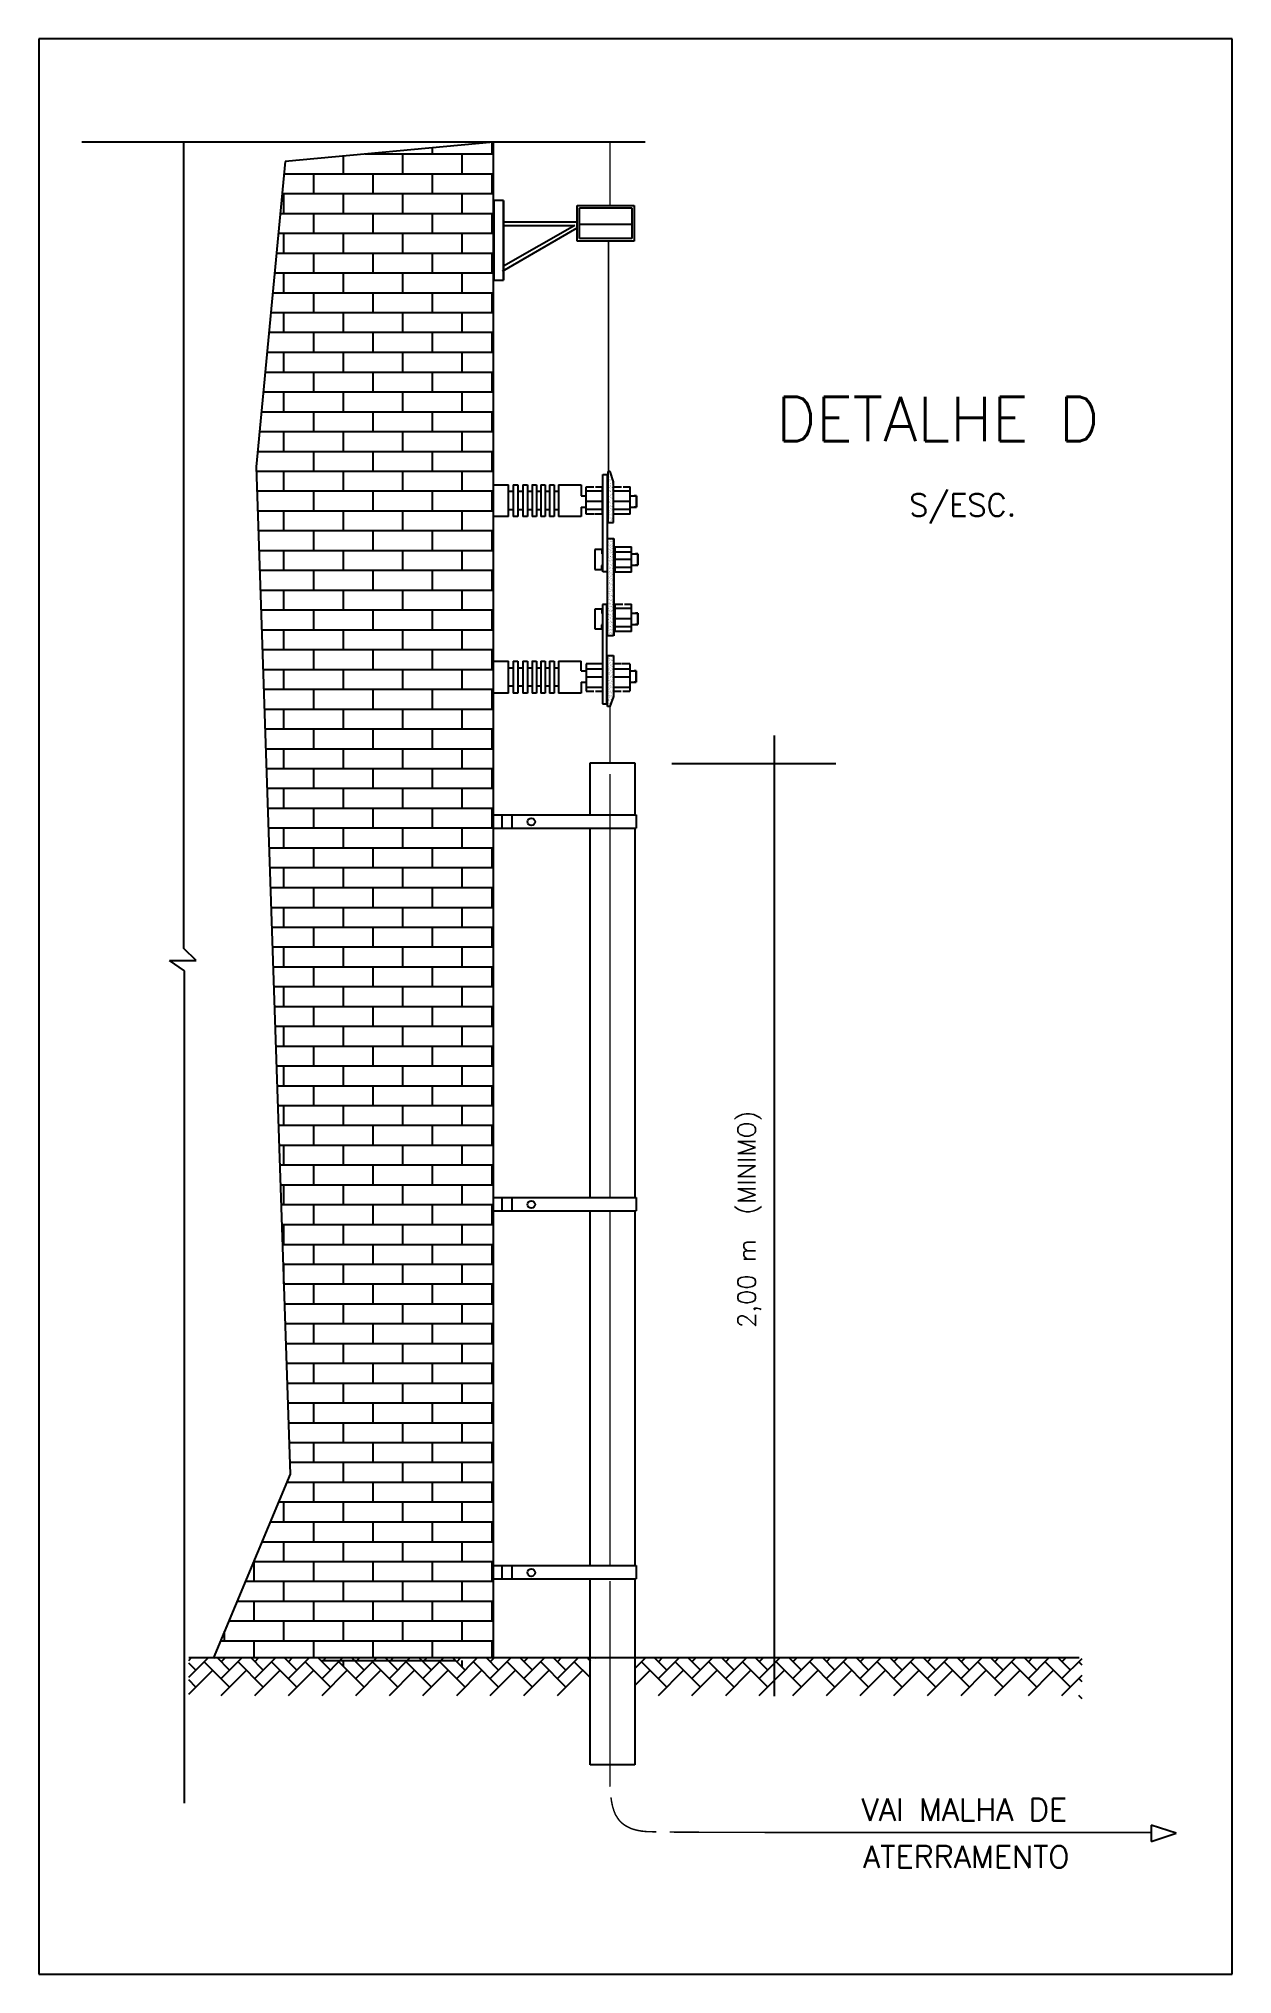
# Model space of a CAD drawing. Extents: x 0 to 0.08, y 0 to 0.13.
import ezdxf

# ---------------------------------------------------------------- set-up
doc = ezdxf.new("R2010")
doc.units = 0
doc.header["$LTSCALE"] = 250
doc.header["$MEASUREMENT"] = 0
doc.linetypes.add('DASHDOT', pattern=[1, 0.5, -0.25, 0, -0.25])
doc.linetypes.add('DASHED', pattern=[0.75, 0.5, -0.25])
doc.layers.get('0').update_dxf_attribs({"linetype": 'CONTINUOUS'})
doc.layers.add('PARA-RAIOS', color=7, linetype='CONTINUOUS')
doc.styles.add('ROMANS', font='ROMANS', dxfattribs={"height": 150})

msp = doc.modelspace()

# ---------------------------------------------------------------- texts
at = {"layer": 'PARA-RAIOS', "style": 'ROMANS'}
for s, height, p in [('DETALHE D', 0.003, (0.04961, 0.10312)), ('S/ESC.', 0.0015, (0.05856, 0.09809)), ('VAI MALHA DE ', 0.0015, (0.05536, 0.01033)), ('ATERRAMENTO', 0.0015, (0.05546, 0.00715))]:
    msp.add_text(s, height=height, dxfattribs=at).set_placement(p)
msp.add_text('2,00 m  (MINIMO)', height=0.0012, rotation=90, dxfattribs=at).set_placement((0.04823, 0.04348))

# ---------------------------------------------------------------- blocks, each defined once
blk = doc.blocks.new('*X0')
at = {"color": 0}
for p, q in [((37400, 64675), (37400, 64717)), ((37800, 64675), (37800, 64754)), ((36800, 64541), (36800, 64661)), ((36946, 64675), (37810, 64675)), ((37000, 64675), (37000, 64680)), ((37200, 64541), (37200, 64675)), ((37600, 64541), (37600, 64675)), ((36401, 64541), (37810, 64541)), ((36600, 64408), (36600, 64541)), ((37000, 64408), (37000, 64541)), ((37400, 64408), (37400, 64541)), ((37800, 64408), (37800, 64541)), ((36388, 64408), (37810, 64408)), ((36400, 64275), (36400, 64408)), ((36800, 64275), (36800, 64408)), ((37200, 64275), (37200, 64408)), ((37600, 64275), (37600, 64408)), ((36376, 64275), (37810, 64275)), ((36600, 64141), (36600, 64275)), ((37000, 64141), (37000, 64275)), ((37400, 64141), (37400, 64275)), ((37800, 64141), (37800, 64275)), ((36363, 64141), (37810, 64141)), ((36400, 64008), (36400, 64141)), ((36800, 64008), (36800, 64141)), ((37200, 64008), (37200, 64141)), ((37600, 64008), (37600, 64141)), ((36350, 64008), (37810, 64008)), ((36600, 63875), (36600, 64008)), ((37000, 63875), (37000, 64008)), ((37400, 63875), (37400, 64008)), ((37800, 63875), (37800, 64008)), ((36338, 63875), (37810, 63875)), ((36400, 63741), (36400, 63875)), ((36800, 63741), (36800, 63875)), ((37200, 63741), (37200, 63875)), ((37600, 63741), (37600, 63875)), ((36325, 63741), (37810, 63741)), ((36600, 63608), (36600, 63741)), ((37000, 63608), (37000, 63741)), ((37400, 63608), (37400, 63741)), ((37800, 63608), (37800, 63741)), ((36312, 63608), (37810, 63608)), ((36400, 63475), (36400, 63608)), ((36800, 63475), (36800, 63608)), ((37200, 63475), (37200, 63608)), ((37600, 63475), (37600, 63608)), ((36300, 63475), (37810, 63475)), ((36600, 63341), (36600, 63475)), ((37000, 63341), (37000, 63475)), ((37400, 63341), (37400, 63475)), ((37800, 63341), (37800, 63475)), ((36287, 63341), (37810, 63341)), ((36400, 63208), (36400, 63341)), ((36800, 63208), (36800, 63341)), ((37200, 63208), (37200, 63341)), ((37600, 63208), (37600, 63341)), ((36274, 63208), (37810, 63208)), ((36600, 63075), (36600, 63208)), ((37000, 63075), (37000, 63208)), ((37400, 63075), (37400, 63208)), ((37800, 63075), (37800, 63208)), ((36262, 63075), (37810, 63075)), ((36400, 62941), (36400, 63075)), ((36800, 62941), (36800, 63075)), ((37200, 62941), (37200, 63075)), ((37600, 62941), (37600, 63075)), ((36249, 62941), (37810, 62941)), ((36600, 62808), (36600, 62941)), ((37000, 62808), (37000, 62941)), ((37400, 62808), (37400, 62941)), ((37800, 62808), (37800, 62941)), ((36236, 62808), (37810, 62808)), ((36400, 62674), (36400, 62808)), ((36800, 62674), (36800, 62808)), ((37200, 62674), (37200, 62808)), ((37600, 62674), (37600, 62808)), ((36224, 62674), (37810, 62674)), ((36600, 62541), (36600, 62674)), ((37000, 62541), (37000, 62674)), ((37400, 62541), (37400, 62674)), ((37800, 62541), (37800, 62674)), ((36215, 62541), (37810, 62541)), ((36400, 62408), (36400, 62541)), ((36800, 62408), (36800, 62541)), ((37200, 62408), (37200, 62541)), ((37600, 62408), (37600, 62541)), ((36220, 62408), (37810, 62408)), ((36600, 62274), (36600, 62408)), ((37000, 62274), (37000, 62408)), ((37400, 62274), (37400, 62408)), ((37800, 62274), (37800, 62408)), ((36224, 62274), (37810, 62274)), ((36400, 62141), (36400, 62274)), ((36800, 62141), (36800, 62274)), ((37200, 62141), (37200, 62274)), ((37600, 62141), (37600, 62274)), ((36228, 62141), (37810, 62141)), ((36600, 62008), (36600, 62141)), ((37000, 62008), (37000, 62141)), ((37400, 62008), (37400, 62141)), ((37800, 62008), (37800, 62141)), ((36233, 62008), (37810, 62008)), ((36400, 61874), (36400, 62008)), ((36800, 61874), (36800, 62008)), ((37200, 61874), (37200, 62008)), ((37600, 61874), (37600, 62008)), ((36237, 61874), (37810, 61874)), ((36600, 61741), (36600, 61874)), ((37000, 61741), (37000, 61874)), ((37400, 61741), (37400, 61874)), ((37800, 61741), (37800, 61874)), ((36242, 61741), (37810, 61741)), ((36400, 61608), (36400, 61741)), ((36800, 61608), (36800, 61741)), ((37200, 61608), (37200, 61741)), ((37600, 61608), (37600, 61741)), ((36246, 61608), (37810, 61608)), ((36600, 61474), (36600, 61608)), ((37000, 61474), (37000, 61608)), ((37400, 61474), (37400, 61608)), ((37800, 61474), (37800, 61608)), ((36251, 61474), (37810, 61474)), ((36400, 61341), (36400, 61474)), ((36800, 61341), (36800, 61474)), ((37200, 61341), (37200, 61474)), ((37600, 61341), (37600, 61474)), ((36255, 61341), (37810, 61341)), ((36600, 61208), (36600, 61341)), ((37000, 61208), (37000, 61341)), ((37400, 61208), (37400, 61341)), ((37800, 61208), (37800, 61341)), ((36260, 61208), (37810, 61208)), ((36400, 61074), (36400, 61208)), ((36800, 61074), (36800, 61208)), ((37200, 61074), (37200, 61208)), ((37600, 61074), (37600, 61208)), ((36264, 61074), (37810, 61074)), ((36600, 60941), (36600, 61074)), ((37000, 60941), (37000, 61074)), ((37400, 60941), (37400, 61074)), ((37800, 60941), (37800, 61074)), ((36269, 60941), (37810, 60941)), ((36400, 60808), (36400, 60941)), ((36800, 60808), (36800, 60941)), ((37200, 60808), (37200, 60941)), ((37600, 60808), (37600, 60941)), ((36273, 60808), (37810, 60808)), ((36600, 60674), (36600, 60808)), ((37000, 60674), (37000, 60808)), ((37400, 60674), (37400, 60808)), ((37800, 60674), (37800, 60808)), ((36278, 60674), (37810, 60674)), ((36400, 60541), (36400, 60674)), ((36800, 60541), (36800, 60674)), ((37200, 60541), (37200, 60674)), ((37600, 60541), (37600, 60674)), ((36282, 60541), (37810, 60541)), ((36600, 60408), (36600, 60541)), ((37000, 60408), (37000, 60541)), ((37400, 60408), (37400, 60541)), ((37800, 60408), (37800, 60541)), ((36287, 60408), (37810, 60408)), ((36400, 60274), (36400, 60408)), ((36800, 60274), (36800, 60408)), ((37200, 60274), (37200, 60408)), ((37600, 60274), (37600, 60408)), ((36291, 60274), (37810, 60274)), ((36600, 60141), (36600, 60274)), ((37000, 60141), (37000, 60274)), ((37400, 60141), (37400, 60274)), ((37800, 60141), (37800, 60274)), ((36296, 60141), (37810, 60141)), ((36400, 60007), (36400, 60141)), ((36800, 60007), (36800, 60141)), ((37200, 60007), (37200, 60141)), ((37600, 60007), (37600, 60141)), ((36300, 60007), (37810, 60007)), ((36600, 59874), (36600, 60007)), ((37000, 59874), (37000, 60007)), ((37400, 59874), (37400, 60007)), ((37800, 59874), (37800, 60007)), ((36305, 59874), (37810, 59874)), ((36400, 59741), (36400, 59874)), ((36800, 59741), (36800, 59874)), ((37200, 59741), (37200, 59874)), ((37600, 59741), (37600, 59874)), ((36309, 59741), (37810, 59741)), ((36600, 59607), (36600, 59741)), ((37000, 59607), (37000, 59741)), ((37400, 59607), (37400, 59741)), ((37800, 59607), (37800, 59741)), ((36314, 59607), (37810, 59607)), ((36400, 59474), (36400, 59607)), ((36800, 59474), (36800, 59607)), ((37200, 59474), (37200, 59607)), ((37600, 59474), (37600, 59607)), ((36318, 59474), (37810, 59474)), ((36600, 59341), (36600, 59474)), ((37000, 59341), (37000, 59474)), ((37400, 59341), (37400, 59474)), ((37800, 59341), (37800, 59474)), ((36323, 59341), (37810, 59341)), ((36400, 59207), (36400, 59341)), ((36800, 59207), (36800, 59341)), ((37200, 59207), (37200, 59341)), ((37600, 59207), (37600, 59341)), ((36327, 59207), (37810, 59207)), ((36600, 59074), (36600, 59207)), ((37000, 59074), (37000, 59207)), ((37400, 59074), (37400, 59207)), ((37800, 59074), (37800, 59207)), ((36332, 59074), (37810, 59074)), ((36400, 58941), (36400, 59074)), ((36800, 58941), (36800, 59074)), ((37200, 58941), (37200, 59074)), ((37600, 58941), (37600, 59074)), ((36336, 58941), (37810, 58941)), ((36600, 58807), (36600, 58941)), ((37000, 58807), (37000, 58941)), ((37400, 58807), (37400, 58941)), ((37800, 58807), (37800, 58941)), ((36341, 58807), (37810, 58807)), ((36400, 58674), (36400, 58807)), ((36800, 58674), (36800, 58807)), ((37200, 58674), (37200, 58807)), ((37600, 58674), (37600, 58807)), ((36345, 58674), (37810, 58674)), ((36600, 58541), (36600, 58674)), ((37000, 58541), (37000, 58674)), ((37400, 58541), (37400, 58674)), ((37800, 58541), (37800, 58674)), ((36350, 58541), (37810, 58541)), ((36400, 58407), (36400, 58541)), ((36800, 58407), (36800, 58541)), ((37200, 58407), (37200, 58541)), ((37600, 58407), (37600, 58541)), ((36354, 58407), (37810, 58407)), ((36600, 58274), (36600, 58407)), ((37000, 58274), (37000, 58407)), ((37400, 58274), (37400, 58407)), ((37800, 58274), (37800, 58407)), ((36359, 58274), (37810, 58274)), ((36400, 58141), (36400, 58274)), ((36800, 58141), (36800, 58274)), ((37200, 58141), (37200, 58274)), ((37600, 58141), (37600, 58274)), ((36363, 58141), (37810, 58141)), ((36600, 58007), (36600, 58141)), ((37000, 58007), (37000, 58141)), ((37400, 58007), (37400, 58141)), ((37800, 58007), (37800, 58141)), ((36368, 58007), (37810, 58007)), ((36400, 57874), (36400, 58007)), ((36800, 57874), (36800, 58007)), ((37200, 57874), (37200, 58007)), ((37600, 57874), (37600, 58007)), ((36372, 57874), (37810, 57874)), ((36600, 57741), (36600, 57874)), ((37000, 57741), (37000, 57874)), ((37400, 57741), (37400, 57874)), ((37800, 57741), (37800, 57874)), ((36376, 57741), (37810, 57741)), ((36400, 57607), (36400, 57741)), ((36800, 57607), (36800, 57741)), ((37200, 57607), (37200, 57741)), ((37600, 57607), (37600, 57741)), ((36381, 57607), (37810, 57607)), ((36600, 57474), (36600, 57607)), ((37000, 57474), (37000, 57607)), ((37400, 57474), (37400, 57607)), ((37800, 57474), (37800, 57607)), ((36385, 57474), (37810, 57474)), ((36400, 57340), (36400, 57474)), ((36800, 57340), (36800, 57474)), ((37200, 57340), (37200, 57474)), ((37600, 57340), (37600, 57474)), ((36390, 57340), (37810, 57340)), ((36600, 57207), (36600, 57340)), ((37000, 57207), (37000, 57340)), ((37400, 57207), (37400, 57340)), ((37800, 57207), (37800, 57340)), ((36394, 57207), (37810, 57207)), ((36400, 57074), (36400, 57207)), ((36800, 57074), (36800, 57207)), ((37200, 57074), (37200, 57207)), ((37600, 57074), (37600, 57207)), ((36399, 57074), (37810, 57074)), ((36600, 56940), (36600, 57074)), ((37000, 56940), (37000, 57074)), ((37400, 56940), (37400, 57074)), ((37800, 56940), (37800, 57074)), ((36403, 56940), (37810, 56940)), ((36800, 56807), (36800, 56940)), ((37200, 56807), (37200, 56940)), ((37600, 56807), (37600, 56940)), ((36408, 56807), (37810, 56807)), ((36600, 56674), (36600, 56807)), ((37000, 56674), (37000, 56807)), ((37400, 56674), (37400, 56807)), ((37800, 56674), (37800, 56807)), ((36412, 56674), (37810, 56674)), ((36800, 56540), (36800, 56674)), ((37200, 56540), (37200, 56674)), ((37600, 56540), (37600, 56674)), ((36417, 56540), (37810, 56540)), ((36600, 56407), (36600, 56540)), ((37000, 56407), (37000, 56540)), ((37400, 56407), (37400, 56540)), ((37800, 56407), (37800, 56540)), ((36421, 56407), (37810, 56407)), ((36800, 56274), (36800, 56407)), ((37200, 56274), (37200, 56407)), ((37600, 56274), (37600, 56407)), ((36426, 56274), (37810, 56274)), ((36600, 56140), (36600, 56274)), ((37000, 56140), (37000, 56274)), ((37400, 56140), (37400, 56274)), ((37800, 56140), (37800, 56274)), ((36430, 56140), (37810, 56140)), ((36800, 56007), (36800, 56140)), ((37200, 56007), (37200, 56140)), ((37600, 56007), (37600, 56140)), ((36435, 56007), (37810, 56007)), ((36600, 55874), (36600, 56007)), ((37000, 55874), (37000, 56007)), ((37400, 55874), (37400, 56007)), ((37800, 55874), (37800, 56007)), ((36439, 55874), (37810, 55874)), ((36800, 55740), (36800, 55874)), ((37200, 55740), (37200, 55874)), ((37600, 55740), (37600, 55874)), ((36420, 55740), (37810, 55740)), ((36600, 55607), (36600, 55740)), ((37000, 55607), (37000, 55740)), ((37400, 55607), (37400, 55740)), ((37800, 55607), (37800, 55740)), ((36364, 55607), (37810, 55607)), ((36400, 55474), (36400, 55607)), ((36800, 55474), (36800, 55607)), ((37200, 55474), (37200, 55607)), ((37600, 55474), (37600, 55607)), ((36308, 55474), (37810, 55474)), ((36600, 55340), (36600, 55474)), ((37000, 55340), (37000, 55474)), ((37400, 55340), (37400, 55474)), ((37800, 55340), (37800, 55474)), ((36252, 55340), (37810, 55340)), ((36400, 55207), (36400, 55340)), ((36800, 55207), (36800, 55340)), ((37200, 55207), (37200, 55340)), ((37600, 55207), (37600, 55340)), ((36196, 55207), (37810, 55207)), ((36200, 55074), (36200, 55207)), ((36600, 55074), (36600, 55207)), ((37000, 55074), (37000, 55207)), ((37400, 55074), (37400, 55207)), ((37800, 55074), (37800, 55207)), ((36140, 55074), (37810, 55074)), ((36400, 54940), (36400, 55074)), ((36800, 54940), (36800, 55074)), ((37200, 54940), (37200, 55074)), ((37600, 54940), (37600, 55074)), ((36085, 54940), (37810, 54940)), ((36200, 54807), (36200, 54940)), ((36600, 54807), (36600, 54940)), ((37000, 54807), (37000, 54940)), ((37400, 54807), (37400, 54940)), ((37800, 54807), (37800, 54940)), ((36000, 54673), (36000, 54738)), ((36029, 54807), (37810, 54807)), ((36400, 54673), (36400, 54807)), ((36800, 54673), (36800, 54807)), ((37200, 54673), (37200, 54807)), ((37600, 54673), (37600, 54807)), ((35973, 54673), (37810, 54673)), ((36200, 54560), (36200, 54673)), ((36600, 54560), (36600, 54673)), ((37000, 54560), (37000, 54673)), ((37400, 54560), (37400, 54673)), ((37800, 54560), (37800, 54673)), ((36648, 54540), (37553, 54540)), ((36800, 54502), (36800, 54540)), ((37600, 54494), (37600, 54540))]:
    blk.add_line(p, q, dxfattribs=at)
blk = doc.blocks.new('*X3')
at = {"color": 0}
for p, q in [((38575, 62023), (38575, 62023)), ((38575, 61986), (38575, 61986)), ((38576, 62083), (38576, 62083)), ((38576, 62066), (38576, 62066)), ((38576, 62058), (38576, 62058)), ((38576, 62014), (38576, 62014)), ((38577, 61988), (38577, 61988)), ((38577, 61984), (38577, 61984)), ((38577, 61983), (38577, 61983)), ((38580, 62080), (38580, 62080)), ((38580, 62040), (38580, 62040)), ((38580, 62020), (38580, 62020)), ((38581, 62076), (38581, 62076)), ((38581, 61980), (38581, 61980)), ((38582, 62037), (38582, 62037)), ((38583, 62018), (38583, 62018)), ((38584, 62067), (38584, 62067)), ((38584, 62058), (38584, 62058)), ((38584, 61999), (38584, 61999)), ((38584, 61980), (38584, 61980)), ((38585, 62086), (38585, 62086)), ((38585, 62050), (38585, 62050)), ((38585, 62041), (38585, 62041)), ((38585, 62014), (38585, 62014)), ((38585, 61989), (38585, 61989)), ((38586, 61976), (38586, 61976)), ((38587, 62012), (38587, 62012)), ((38588, 62055), (38588, 62055)), ((38588, 61995), (38588, 61995)), ((38589, 62016), (38589, 62016)), ((38592, 62033), (38592, 62033)), ((38593, 62042), (38593, 62042)), ((38594, 62086), (38594, 62086)), ((38594, 62078), (38594, 62078)), ((38594, 62016), (38594, 62016)), ((38595, 62071), (38595, 62071)), ((38595, 62047), (38595, 62047)), ((38595, 62041), (38595, 62041)), ((38596, 62039), (38596, 62039)), ((38596, 62030), (38596, 62030)), ((38596, 62028), (38596, 62028)), ((38596, 62009), (38596, 62009)), ((38596, 62004), (38596, 62004)), ((38597, 61989), (38597, 61989)), ((38598, 62069), (38598, 62069)), ((38598, 61991), (38598, 61991)), ((38600, 62008), (38600, 62008)), ((38603, 62069), (38603, 62069)), ((38603, 62046), (38603, 62046)), ((38603, 62018), (38603, 62018)), ((38604, 62069), (38604, 62069)), ((38604, 62005), (38604, 62005)), ((38604, 61992), (38604, 61992)), ((38605, 62031), (38605, 62031)), ((38606, 62067), (38606, 62067)), ((38606, 61995), (38606, 61995)), ((38607, 62083), (38607, 62083)), ((38607, 62057), (38607, 62057)), ((38607, 62044), (38607, 62044)), ((38607, 61993), (38607, 61993)), ((38608, 62037), (38608, 62037)), ((38608, 61983), (38608, 61983)), ((38609, 62018), (38609, 62018)), ((38609, 61999), (38609, 61999)), ((38610, 61979), (38610, 61979)), ((38611, 62080), (38611, 62080)), ((38611, 62070), (38611, 62070)), ((38611, 62021), (38611, 62021)), ((38612, 62045), (38612, 62045)), ((38612, 61993), (38612, 61993)), ((38612, 61980), (38612, 61980)), ((38615, 62059), (38615, 62059)), ((38615, 62058), (38615, 62058)), ((38615, 62022), (38615, 62022)), ((38616, 62019), (38616, 62019)), ((38616, 61985), (38616, 61985)), ((38617, 62021), (38617, 62021)), ((38619, 62055), (38619, 62055)), ((38574, 61854), (38574, 61854)), ((38575, 61845), (38575, 61845)), ((38576, 61949), (38576, 61949)), ((38576, 61936), (38576, 61936)), ((38577, 61912), (38577, 61912)), ((38577, 61911), (38577, 61911)), ((38577, 61859), (38577, 61859)), ((38578, 61883), (38578, 61883)), ((38578, 61875), (38578, 61875)), ((38579, 61910), (38579, 61910)), ((38581, 61963), (38581, 61963)), ((38581, 61920), (38581, 61920)), ((38581, 61885), (38581, 61885)), ((38582, 61880), (38582, 61880)), ((38585, 61960), (38585, 61960)), ((38585, 61958), (38585, 61958)), ((38585, 61941), (38585, 61941)), ((38586, 61964), (38586, 61964)), ((38586, 61940), (38586, 61940)), ((38586, 61922), (38586, 61922)), ((38586, 61912), (38586, 61912)), ((38586, 61857), (38586, 61857)), ((38587, 61902), (38587, 61902)), ((38587, 61902), (38587, 61902)), ((38587, 61886), (38587, 61886)), ((38587, 61883), (38587, 61883)), ((38588, 61938), (38588, 61938)), ((38588, 61866), (38588, 61866)), ((38588, 61864), (38588, 61864)), ((38589, 61955), (38589, 61955)), ((38590, 61938), (38590, 61938)), ((38590, 61895), (38590, 61895)), ((38590, 61864), (38590, 61864)), ((38591, 61861), (38591, 61861)), ((38591, 61855), (38591, 61855)), ((38593, 61933), (38593, 61933)), ((38594, 61965), (38594, 61965)), ((38595, 61939), (38595, 61939)), ((38595, 61887), (38595, 61887)), ((38596, 61970), (38596, 61970)), ((38596, 61967), (38596, 61967)), ((38596, 61861), (38596, 61861)), ((38597, 61930), (38597, 61930)), ((38597, 61930), (38597, 61930)), ((38597, 61893), (38597, 61893)), ((38598, 61970), (38598, 61970)), ((38598, 61966), (38598, 61966)), ((38598, 61951), (38598, 61951)), ((38598, 61870), (38598, 61870)), ((38598, 61856), (38598, 61856)), ((38599, 61932), (38599, 61932)), ((38599, 61914), (38599, 61914)), ((38599, 61892), (38599, 61892)), ((38600, 61912), (38600, 61912)), ((38600, 61893), (38600, 61893)), ((38601, 61908), (38601, 61908)), ((38601, 61874), (38601, 61874)), ((38601, 61855), (38601, 61855)), ((38603, 61940), (38603, 61940)), ((38604, 61914), (38604, 61914)), ((38604, 61862), (38604, 61862)), ((38605, 61945), (38605, 61945)), ((38606, 61958), (38606, 61958)), ((38606, 61905), (38606, 61905)), ((38606, 61845), (38606, 61845)), ((38607, 61921), (38607, 61921)), ((38608, 61966), (38608, 61966)), ((38608, 61889), (38608, 61889)), ((38608, 61884), (38608, 61884)), ((38608, 61847), (38608, 61847)), ((38609, 61919), (38609, 61919)), ((38609, 61883), (38609, 61883)), ((38610, 61960), (38610, 61960)), ((38610, 61845), (38610, 61845)), ((38611, 61941), (38611, 61941)), ((38612, 61922), (38612, 61922)), ((38612, 61915), (38612, 61915)), ((38612, 61902), (38612, 61902)), ((38613, 61967), (38613, 61967)), ((38613, 61920), (38613, 61920)), ((38613, 61883), (38613, 61883)), ((38614, 61890), (38614, 61890)), ((38614, 61880), (38614, 61880)), ((38614, 61864), (38614, 61864)), ((38616, 61958), (38616, 61958)), ((38616, 61948), (38616, 61948)), ((38617, 61942), (38617, 61942)), ((38617, 61911), (38617, 61911)), ((38617, 61858), (38617, 61858)), ((38618, 61947), (38618, 61947)), ((38618, 61875), (38618, 61875)), ((38618, 61864), (38618, 61864)), ((38575, 61834), (38575, 61834)), ((38576, 61815), (38576, 61815)), ((38576, 61805), (38576, 61805)), ((38576, 61796), (38576, 61796)), ((38576, 61745), (38576, 61745)), ((38577, 61777), (38577, 61777)), ((38578, 61838), (38578, 61838)), ((38578, 61833), (38578, 61833)), ((38578, 61781), (38578, 61781)), ((38578, 61757), (38578, 61757)), ((38578, 61738), (38578, 61738)), ((38579, 61801), (38579, 61801)), ((38579, 61782), (38579, 61782)), ((38579, 61756), (38579, 61756)), ((38579, 61719), (38579, 61719)), ((38580, 61837), (38580, 61837)), ((38580, 61764), (38580, 61764)), ((38581, 61763), (38581, 61763)), ((38581, 61727), (38581, 61727)), ((38582, 61808), (38582, 61808)), ((38583, 61820), (38583, 61820)), ((38583, 61730), (38583, 61730)), ((38584, 61780), (38584, 61780)), ((38584, 61720), (38584, 61720)), ((38586, 61834), (38586, 61834)), ((38587, 61808), (38587, 61808)), ((38587, 61757), (38587, 61757)), ((38587, 61757), (38587, 61757)), ((38588, 61731), (38588, 61731)), ((38589, 61845), (38589, 61845)), ((38589, 61829), (38589, 61829)), ((38589, 61825), (38589, 61825)), ((38589, 61792), (38589, 61792)), ((38590, 61806), (38590, 61806)), ((38590, 61787), (38590, 61787)), ((38590, 61755), (38590, 61755)), ((38590, 61718), (38590, 61718)), ((38591, 61795), (38591, 61795)), ((38591, 61790), (38591, 61790)), ((38591, 61783), (38591, 61783)), ((38591, 61768), (38591, 61768)), ((38592, 61755), (38592, 61755)), ((38592, 61748), (38592, 61748)), ((38592, 61729), (38592, 61729)), ((38592, 61716), (38592, 61716)), ((38594, 61832), (38594, 61832)), ((38596, 61809), (38596, 61809)), ((38596, 61732), (38596, 61732)), ((38596, 61732), (38596, 61732)), ((38597, 61784), (38597, 61784)), ((38599, 61830), (38599, 61830)), ((38599, 61819), (38599, 61819)), ((38599, 61770), (38599, 61770)), ((38600, 61836), (38600, 61836)), ((38600, 61782), (38600, 61782)), ((38600, 61746), (38600, 61746)), ((38600, 61730), (38600, 61730)), ((38601, 61818), (38601, 61818)), ((38601, 61758), (38601, 61758)), ((38602, 61835), (38602, 61835)), ((38602, 61807), (38602, 61807)), ((38602, 61744), (38602, 61744)), ((38603, 61816), (38603, 61816)), ((38603, 61797), (38603, 61797)), ((38604, 61778), (38604, 61778)), ((38605, 61837), (38605, 61837)), ((38605, 61785), (38605, 61785)), ((38605, 61758), (38605, 61758)), ((38605, 61739), (38605, 61739)), ((38606, 61759), (38606, 61759)), ((38606, 61720), (38606, 61720)), ((38607, 61805), (38607, 61805)), ((38607, 61745), (38607, 61745)), ((38609, 61811), (38609, 61811)), ((38609, 61810), (38609, 61810)), ((38610, 61773), (38610, 61773)), ((38610, 61734), (38610, 61734)), ((38611, 61782), (38611, 61782)), ((38611, 61771), (38611, 61771)), ((38611, 61736), (38611, 61736)), ((38613, 61838), (38613, 61838)), ((38614, 61845), (38614, 61845)), ((38614, 61820), (38614, 61820)), ((38614, 61812), (38614, 61812)), ((38614, 61760), (38614, 61760)), ((38615, 61825), (38615, 61825)), ((38615, 61806), (38615, 61806)), ((38615, 61780), (38615, 61780)), ((38615, 61734), (38615, 61734)), ((38615, 61720), (38615, 61720)), ((38616, 61787), (38616, 61787)), ((38617, 61767), (38617, 61767)), ((38617, 61748), (38617, 61748)), ((38618, 61787), (38618, 61787)), ((38618, 61729), (38618, 61729)), ((38619, 61837), (38619, 61837)), ((38619, 61801), (38619, 61801)), ((38619, 61757), (38619, 61757)), ((38574, 61677), (38574, 61677)), ((38575, 61600), (38575, 61600)), ((38575, 61587), (38575, 61587)), ((38577, 61704), (38577, 61704)), ((38577, 61645), (38577, 61645)), ((38578, 61604), (38578, 61604)), ((38579, 61704), (38579, 61704)), ((38579, 61626), (38579, 61626)), ((38580, 61699), (38580, 61699)), ((38580, 61680), (38580, 61680)), ((38580, 61678), (38580, 61678)), ((38580, 61600), (38580, 61600)), ((38581, 61690), (38581, 61690)), ((38581, 61682), (38581, 61682)), ((38581, 61661), (38581, 61661)), ((38581, 61642), (38581, 61642)), ((38582, 61653), (38582, 61653)), ((38582, 61622), (38582, 61622)), ((38582, 61617), (38582, 61617)), ((38583, 61689), (38583, 61689)), ((38583, 61603), (38583, 61603)), ((38584, 61653), (38584, 61653)), ((38584, 61615), (38584, 61615)), ((38585, 61679), (38585, 61679)), ((38585, 61620), (38585, 61620)), ((38588, 61679), (38588, 61679)), ((38589, 61657), (38589, 61657)), ((38589, 61653), (38589, 61653)), ((38589, 61601), (38589, 61601)), ((38591, 61681), (38591, 61681)), ((38592, 61705), (38592, 61705)), ((38592, 61695), (38592, 61695)), ((38592, 61644), (38592, 61644)), ((38593, 61710), (38593, 61710)), ((38593, 61654), (38593, 61654)), ((38593, 61628), (38593, 61628)), ((38593, 61607), (38593, 61607)), ((38593, 61595), (38593, 61595)), ((38594, 61691), (38594, 61691)), ((38594, 61671), (38594, 61671)), ((38594, 61642), (38594, 61642)), ((38595, 61652), (38595, 61652)), ((38596, 61633), (38596, 61633)), ((38596, 61613), (38596, 61613)), ((38597, 61706), (38597, 61706)), ((38597, 61654), (38597, 61654)), ((38597, 61632), (38597, 61632)), ((38597, 61594), (38597, 61594)), ((38598, 61629), (38598, 61629)), ((38600, 61670), (38600, 61670)), ((38601, 61708), (38601, 61708)), ((38601, 61681), (38601, 61681)), ((38601, 61672), (38601, 61672)), ((38601, 61629), (38601, 61629)), ((38602, 61634), (38602, 61634)), ((38602, 61603), (38602, 61603)), ((38603, 61670), (38603, 61670)), ((38603, 61598), (38603, 61598)), ((38604, 61707), (38604, 61707)), ((38605, 61707), (38605, 61707)), ((38605, 61607), (38605, 61607)), ((38605, 61596), (38605, 61596)), ((38606, 61630), (38606, 61630)), ((38607, 61700), (38607, 61700)), ((38607, 61681), (38607, 61681)), ((38607, 61681), (38607, 61681)), ((38607, 61604), (38607, 61604)), ((38608, 61705), (38608, 61705)), ((38608, 61662), (38608, 61662)), ((38608, 61645), (38608, 61645)), ((38608, 61643), (38608, 61643)), ((38609, 61623), (38609, 61623)), ((38609, 61604), (38609, 61604)), ((38610, 61604), (38610, 61604)), ((38610, 61585), (38610, 61585)), ((38611, 61699), (38611, 61699)), ((38611, 61656), (38611, 61656)), ((38612, 61682), (38612, 61682)), ((38612, 61662), (38612, 61662)), ((38612, 61625), (38612, 61625)), ((38613, 61698), (38613, 61698)), ((38613, 61588), (38613, 61588)), ((38614, 61624), (38614, 61624)), ((38615, 61683), (38615, 61683)), ((38615, 61605), (38615, 61605)), ((38616, 61679), (38616, 61679)), ((38616, 61657), (38616, 61657)), ((38616, 61620), (38616, 61620)), ((38619, 61710), (38619, 61710)), ((38619, 61709), (38619, 61709)), ((38619, 61690), (38619, 61690)), ((38575, 61507), (38575, 61507)), ((38575, 61478), (38575, 61478)), ((38575, 61459), (38575, 61459)), ((38576, 61522), (38576, 61522)), ((38576, 61513), (38576, 61513)), ((38578, 61544), (38578, 61544)), ((38579, 61504), (38579, 61504)), ((38580, 61549), (38580, 61549)), ((38581, 61523), (38581, 61523)), ((38581, 61471), (38581, 61471)), ((38582, 61582), (38582, 61582)), ((38583, 61584), (38583, 61584)), ((38583, 61579), (38583, 61579)), ((38583, 61482), (38583, 61482)), ((38584, 61575), (38584, 61575)), ((38584, 61565), (38584, 61565)), ((38584, 61543), (38584, 61543)), ((38585, 61545), (38585, 61545)), ((38585, 61541), (38585, 61541)), ((38585, 61526), (38585, 61526)), ((38585, 61505), (38585, 61505)), ((38585, 61497), (38585, 61497)), ((38585, 61469), (38585, 61469)), ((38586, 61579), (38586, 61579)), ((38586, 61519), (38586, 61519)), ((38586, 61507), (38586, 61507)), ((38586, 61488), (38586, 61488)), ((38587, 61479), (38587, 61479)), ((38587, 61468), (38587, 61468)), ((38587, 61467), (38587, 61467)), ((38589, 61524), (38589, 61524)), ((38590, 61576), (38590, 61576)), ((38590, 61557), (38590, 61557)), ((38590, 61498), (38590, 61498)), ((38591, 61457), (38591, 61457)), ((38593, 61570), (38593, 61570)), ((38594, 61554), (38594, 61554)), ((38594, 61550), (38594, 61550)), ((38594, 61533), (38594, 61533)), ((38594, 61494), (38594, 61494)), ((38594, 61473), (38594, 61473)), ((38595, 61569), (38595, 61569)), ((38595, 61496), (38595, 61496)), ((38596, 61495), (38596, 61495)), ((38596, 61459), (38596, 61459)), ((38597, 61575), (38597, 61575)), ((38598, 61577), (38598, 61577)), ((38598, 61556), (38598, 61556)), ((38598, 61532), (38598, 61532)), ((38598, 61499), (38598, 61499)), ((38599, 61551), (38599, 61551)), ((38599, 61536), (38599, 61536)), ((38599, 61517), (38599, 61517)), ((38600, 61498), (38600, 61498)), ((38600, 61473), (38600, 61473)), ((38601, 61570), (38601, 61570)), ((38601, 61479), (38601, 61479)), ((38601, 61459), (38601, 61459)), ((38602, 61529), (38602, 61529)), ((38602, 61469), (38602, 61469)), ((38603, 61526), (38603, 61526)), ((38604, 61561), (38604, 61561)), ((38604, 61524), (38604, 61524)), ((38605, 61487), (38605, 61487)), ((38606, 61522), (38606, 61522)), ((38606, 61507), (38606, 61507)), ((38607, 61552), (38607, 61552)), ((38608, 61526), (38608, 61526)), ((38608, 61474), (38608, 61474)), ((38609, 61544), (38609, 61544)), ((38610, 61504), (38610, 61504)), ((38611, 61579), (38611, 61579)), ((38611, 61566), (38611, 61566)), ((38612, 61546), (38612, 61546)), ((38612, 61527), (38612, 61527)), ((38612, 61501), (38612, 61501)), ((38613, 61582), (38613, 61582)), ((38613, 61508), (38613, 61508)), ((38613, 61488), (38613, 61488)), ((38614, 61551), (38614, 61551)), ((38614, 61482), (38614, 61482)), ((38614, 61469), (38614, 61469)), ((38615, 61514), (38615, 61514)), ((38615, 61478), (38615, 61478)), ((38616, 61550), (38616, 61550)), ((38616, 61527), (38616, 61527)), ((38617, 61579), (38617, 61579)), ((38617, 61579), (38617, 61579)), ((38617, 61519), (38617, 61519)), ((38617, 61502), (38617, 61502)), ((38617, 61476), (38617, 61476)), ((38618, 61479), (38618, 61479)), ((38575, 61441), (38575, 61441)), ((38576, 61440), (38576, 61440)), ((38577, 61445), (38577, 61445)), ((38577, 61439), (38577, 61439)), ((38579, 61444), (38579, 61444)), ((38582, 61445), (38582, 61445)), ((38588, 61449), (38588, 61449)), ((38590, 61446), (38590, 61446)), ((38595, 61454), (38595, 61454)), ((38602, 61440), (38602, 61440)), ((38604, 61448), (38604, 61448)), ((38606, 61450), (38606, 61450)), ((38607, 61448), (38607, 61448)), ((38609, 61449), (38609, 61449)), ((38610, 61444), (38610, 61444)), ((38615, 61450), (38615, 61450)), ((38616, 61440), (38616, 61440)), ((38617, 61450), (38617, 61450))]:
    blk.add_line(p, q, dxfattribs=at)
blk = doc.blocks.new('*X2')
at = {"color": 0}
for p, q in [((38578, 61293), (38578, 61293)), ((38578, 61289), (38578, 61289)), ((38578, 61206), (38578, 61206)), ((38579, 61256), (38579, 61256)), ((38579, 61212), (38579, 61212)), ((38580, 61292), (38580, 61292)), ((38580, 61219), (38580, 61219)), ((38581, 61286), (38581, 61286)), ((38581, 61266), (38581, 61266)), ((38581, 61218), (38581, 61218)), ((38582, 61247), (38582, 61247)), ((38582, 61244), (38582, 61244)), ((38583, 61290), (38583, 61290)), ((38583, 61238), (38583, 61238)), ((38583, 61228), (38583, 61228)), ((38583, 61209), (38583, 61209)), ((38583, 61203), (38583, 61203)), ((38584, 61212), (38584, 61212)), ((38585, 61281), (38585, 61281)), ((38587, 61265), (38587, 61265)), ((38589, 61284), (38589, 61284)), ((38589, 61279), (38589, 61279)), ((38589, 61247), (38589, 61247)), ((38590, 61219), (38590, 61219)), ((38590, 61210), (38590, 61210)), ((38591, 61291), (38591, 61291)), ((38591, 61245), (38591, 61245)), ((38592, 61214), (38592, 61214)), ((38593, 61295), (38593, 61295)), ((38593, 61276), (38593, 61276)), ((38593, 61265), (38593, 61265)), ((38593, 61256), (38593, 61256)), ((38594, 61256), (38594, 61256)), ((38595, 61237), (38595, 61237)), ((38595, 61218), (38595, 61218)), ((38596, 61198), (38596, 61198)), ((38597, 61294), (38597, 61294)), ((38597, 61240), (38597, 61240)), ((38598, 61253), (38598, 61253)), ((38599, 61275), (38599, 61275)), ((38600, 61237), (38600, 61237)), ((38600, 61201), (38600, 61201)), ((38601, 61273), (38601, 61273)), ((38601, 61266), (38601, 61266)), ((38601, 61231), (38601, 61231)), ((38602, 61241), (38602, 61241)), ((38602, 61199), (38602, 61199)), ((38605, 61293), (38605, 61293)), ((38605, 61269), (38605, 61269)), ((38606, 61228), (38606, 61228)), ((38606, 61215), (38606, 61215)), ((38607, 61286), (38607, 61286)), ((38608, 61267), (38608, 61267)), ((38608, 61247), (38608, 61247)), ((38609, 61265), (38609, 61265)), ((38609, 61228), (38609, 61228)), ((38609, 61209), (38609, 61209)), ((38609, 61206), (38609, 61206)), ((38610, 61294), (38610, 61294)), ((38610, 61242), (38610, 61242)), ((38610, 61228), (38610, 61228)), ((38611, 61227), (38611, 61227)), ((38611, 61216), (38611, 61216)), ((38613, 61244), (38613, 61244)), ((38614, 61268), (38614, 61268)), ((38614, 61203), (38614, 61203)), ((38579, 61106), (38579, 61106)), ((38580, 61134), (38580, 61134)), ((38581, 61182), (38581, 61182)), ((38581, 61146), (38581, 61146)), ((38582, 61108), (38582, 61108)), ((38582, 61072), (38582, 61072)), ((38583, 61144), (38583, 61144)), ((38583, 61144), (38583, 61144)), ((38584, 61189), (38584, 61189)), ((38584, 61170), (38584, 61170)), ((38584, 61161), (38584, 61161)), ((38584, 61103), (38584, 61103)), ((38584, 61083), (38584, 61083)), ((38584, 61070), (38584, 61070)), ((38585, 61151), (38585, 61151)), ((38585, 61135), (38585, 61135)), ((38586, 61181), (38586, 61181)), ((38586, 61131), (38586, 61131)), ((38586, 61112), (38586, 61112)), ((38587, 61093), (38587, 61093)), ((38588, 61187), (38588, 61187)), ((38588, 61081), (38588, 61081)), ((38588, 61074), (38588, 61074)), ((38589, 61110), (38589, 61110)), ((38590, 61173), (38590, 61173)), ((38591, 61178), (38591, 61178)), ((38591, 61136), (38591, 61136)), ((38591, 61118), (38591, 61118)), ((38592, 61171), (38592, 61171)), ((38592, 61099), (38592, 61099)), ((38592, 61078), (38592, 61078)), ((38593, 61188), (38593, 61188)), ((38593, 61136), (38593, 61136)), ((38594, 61156), (38594, 61156)), ((38594, 61110), (38594, 61110)), ((38594, 61098), (38594, 61098)), ((38597, 61179), (38597, 61179)), ((38597, 61162), (38597, 61162)), ((38597, 61160), (38597, 61160)), ((38598, 61194), (38598, 61194)), ((38598, 61141), (38598, 61141)), ((38598, 61121), (38598, 61121)), ((38598, 61085), (38598, 61085)), ((38599, 61153), (38599, 61153)), ((38599, 61102), (38599, 61102)), ((38599, 61093), (38599, 61093)), ((38600, 61083), (38600, 61083)), ((38601, 61189), (38601, 61189)), ((38601, 61163), (38601, 61163)), ((38601, 61127), (38601, 61127)), ((38602, 61111), (38602, 61111)), ((38602, 61090), (38602, 61090)), ((38603, 61163), (38603, 61163)), ((38603, 61131), (38603, 61131)), ((38603, 61125), (38603, 61125)), ((38603, 61086), (38603, 61086)), ((38606, 61169), (38606, 61169)), ((38607, 61138), (38607, 61138)), ((38607, 61128), (38607, 61128)), ((38607, 61068), (38607, 61068)), ((38610, 61190), (38610, 61190)), ((38611, 61191), (38611, 61191)), ((38611, 61170), (38611, 61170)), ((38611, 61164), (38611, 61164)), ((38611, 61154), (38611, 61154)), ((38611, 61151), (38611, 61151)), ((38611, 61106), (38611, 61106)), ((38611, 61087), (38611, 61087)), ((38612, 61138), (38612, 61138)), ((38612, 61132), (38612, 61132)), ((38612, 61117), (38612, 61117)), ((38612, 61080), (38612, 61080)), ((38613, 61153), (38613, 61153)), ((38613, 61112), (38613, 61112)), ((38613, 61093), (38613, 61093)), ((38614, 61144), (38614, 61144)), ((38614, 61079), (38614, 61079)), ((38614, 61074), (38614, 61074)), ((38615, 61191), (38615, 61191)), ((38615, 61103), (38615, 61103)), ((38616, 61113), (38616, 61113)), ((38577, 61028), (38577, 61028)), ((38577, 61006), (38577, 61006)), ((38577, 61004), (38577, 61004)), ((38577, 60987), (38577, 60987)), ((38577, 60968), (38577, 60968)), ((38578, 60967), (38578, 60967)), ((38580, 61057), (38580, 61057)), ((38581, 61006), (38581, 61006)), ((38581, 60979), (38581, 60979)), ((38583, 61034), (38583, 61034)), ((38584, 61043), (38584, 61043)), ((38584, 60998), (38584, 60998)), ((38585, 61005), (38585, 61005)), ((38585, 61003), (38585, 61003)), ((38585, 60996), (38585, 60996)), ((38586, 61057), (38586, 61057)), ((38586, 60980), (38586, 60980)), ((38588, 61054), (38588, 61054)), ((38589, 61035), (38589, 61035)), ((38589, 60981), (38589, 60981)), ((38590, 61032), (38590, 61032)), ((38590, 61016), (38590, 61016)), ((38590, 60997), (38590, 60997)), ((38591, 60977), (38591, 60977)), ((38592, 61018), (38592, 61018)), ((38593, 61062), (38593, 61062)), ((38593, 61025), (38593, 61025)), ((38593, 60978), (38593, 60978)), ((38594, 61058), (38594, 61058)), ((38594, 60988), (38594, 60988)), ((38594, 60981), (38594, 60981)), ((38595, 61033), (38595, 61033)), ((38595, 61024), (38595, 61024)), ((38596, 61056), (38596, 61056)), ((38599, 61007), (38599, 61007)), ((38600, 61064), (38600, 61064)), ((38600, 61053), (38600, 61053)), ((38600, 60993), (38600, 60993)), ((38601, 61044), (38601, 61044)), ((38602, 61025), (38602, 61025)), ((38602, 61006), (38602, 61006)), ((38603, 61053), (38603, 61053)), ((38603, 61034), (38603, 61034)), ((38603, 60987), (38603, 60987)), ((38604, 61031), (38604, 61031)), ((38604, 61016), (38604, 61016)), ((38604, 61008), (38604, 61008)), ((38605, 61051), (38605, 61051)), ((38607, 61060), (38607, 61060)), ((38608, 61028), (38608, 61028)), ((38613, 61061), (38613, 61061)), ((38613, 61043), (38613, 61043)), ((38614, 61055), (38614, 61055)), ((38615, 61043), (38615, 61043)), ((38615, 61035), (38615, 61035))]:
    blk.add_line(p, q, dxfattribs=at)
blk = doc.blocks.new('*X1')
at = {"color": 0}
for p, q in [((38580, 62532), (38580, 62532)), ((38580, 62510), (38580, 62510)), ((38581, 62507), (38581, 62507)), ((38583, 62497), (38583, 62497)), ((38586, 62521), (38586, 62521)), ((38589, 62508), (38589, 62508)), ((38592, 62519), (38592, 62519)), ((38593, 62534), (38593, 62534)), ((38593, 62500), (38593, 62500)), ((38594, 62509), (38594, 62509)), ((38596, 62512), (38596, 62512)), ((38598, 62510), (38598, 62510)), ((38599, 62506), (38599, 62506)), ((38602, 62509), (38602, 62509)), ((38606, 62502), (38606, 62502)), ((38578, 62383), (38578, 62383)), ((38579, 62459), (38579, 62459)), ((38579, 62455), (38579, 62455)), ((38580, 62455), (38580, 62455)), ((38580, 62381), (38580, 62381)), ((38581, 62490), (38581, 62490)), ((38581, 62471), (38581, 62471)), ((38581, 62429), (38581, 62429)), ((38581, 62377), (38581, 62377)), ((38582, 62452), (38582, 62452)), ((38583, 62433), (38583, 62433)), ((38583, 62413), (38583, 62413)), ((38584, 62456), (38584, 62456)), ((38584, 62396), (38584, 62396)), ((38584, 62394), (38584, 62394)), ((38584, 62375), (38584, 62375)), ((38585, 62481), (38585, 62481)), ((38585, 62404), (38585, 62404)), ((38586, 62485), (38586, 62485)), ((38587, 62447), (38587, 62447)), ((38587, 62434), (38587, 62434)), ((38588, 62483), (38588, 62483)), ((38588, 62411), (38588, 62411)), ((38589, 62373), (38589, 62373)), ((38590, 62482), (38590, 62482)), ((38590, 62430), (38590, 62430)), ((38590, 62409), (38590, 62409)), ((38591, 62472), (38591, 62472)), ((38591, 62404), (38591, 62404)), ((38592, 62431), (38592, 62431)), ((38592, 62371), (38592, 62371)), ((38593, 62480), (38593, 62480)), ((38594, 62461), (38594, 62461)), ((38594, 62457), (38594, 62457)), ((38595, 62442), (38595, 62442)), ((38595, 62423), (38595, 62423)), ((38595, 62409), (38595, 62409)), ((38595, 62379), (38595, 62379)), ((38596, 62403), (38596, 62403)), ((38597, 62475), (38597, 62475)), ((38597, 62438), (38597, 62438)), ((38597, 62384), (38597, 62384)), ((38598, 62483), (38598, 62483)), ((38598, 62401), (38598, 62401)), ((38599, 62457), (38599, 62457)), ((38599, 62446), (38599, 62446)), ((38599, 62437), (38599, 62437)), ((38599, 62405), (38599, 62405)), ((38600, 62406), (38600, 62406)), ((38600, 62380), (38600, 62380)), ((38602, 62484), (38602, 62484)), ((38603, 62432), (38603, 62432)), ((38604, 62384), (38604, 62384)), ((38607, 62491), (38607, 62491)), ((38607, 62481), (38607, 62481)), ((38607, 62466), (38607, 62466)), ((38607, 62458), (38607, 62458)), ((38607, 62421), (38607, 62421)), ((38608, 62472), (38608, 62472)), ((38608, 62452), (38608, 62452)), ((38608, 62433), (38608, 62433)), ((38608, 62429), (38608, 62429)), ((38608, 62392), (38608, 62392)), ((38608, 62381), (38608, 62381)), ((38608, 62381), (38608, 62381)), ((38609, 62464), (38609, 62464)), ((38609, 62433), (38609, 62433)), ((38609, 62414), (38609, 62414)), ((38610, 62459), (38610, 62459)), ((38610, 62394), (38610, 62394)), ((38610, 62390), (38610, 62390)), ((38611, 62375), (38611, 62375)), ((38612, 62485), (38612, 62485)), ((38612, 62407), (38612, 62407)), ((38615, 62456), (38615, 62456)), ((38615, 62396), (38615, 62396)), ((38616, 62434), (38616, 62434)), ((38617, 62456), (38617, 62456)), ((38579, 62346), (38579, 62346)), ((38580, 62359), (38580, 62359)), ((38580, 62309), (38580, 62309)), ((38581, 62307), (38581, 62307)), ((38581, 62272), (38581, 62272)), ((38582, 62351), (38582, 62351)), ((38582, 62300), (38582, 62300)), ((38582, 62258), (38582, 62258)), ((38583, 62274), (38583, 62274)), ((38585, 62356), (38585, 62356)), ((38585, 62356), (38585, 62356)), ((38585, 62296), (38585, 62296)), ((38586, 62336), (38586, 62336)), ((38586, 62326), (38586, 62326)), ((38586, 62317), (38586, 62317)), ((38586, 62256), (38586, 62256)), ((38587, 62298), (38587, 62298)), ((38587, 62249), (38587, 62249)), ((38588, 62278), (38588, 62278)), ((38588, 62259), (38588, 62259)), ((38589, 62337), (38589, 62337)), ((38589, 62334), (38589, 62334)), ((38589, 62240), (38589, 62240)), ((38590, 62353), (38590, 62353)), ((38590, 62300), (38590, 62300)), ((38590, 62263), (38590, 62263)), ((38591, 62335), (38591, 62335)), ((38591, 62327), (38591, 62327)), ((38591, 62275), (38591, 62275)), ((38592, 62261), (38592, 62261)), ((38592, 62249), (38592, 62249)), ((38593, 62331), (38593, 62331)), ((38593, 62271), (38593, 62271)), ((38595, 62301), (38595, 62301)), ((38597, 62365), (38597, 62365)), ((38597, 62309), (38597, 62309)), ((38598, 62346), (38598, 62346)), ((38598, 62326), (38598, 62326)), ((38599, 62364), (38599, 62364)), ((38599, 62307), (38599, 62307)), ((38600, 62346), (38600, 62346)), ((38600, 62328), (38600, 62328)), ((38600, 62327), (38600, 62327)), ((38600, 62290), (38600, 62290)), ((38600, 62288), (38600, 62288)), ((38600, 62268), (38600, 62268)), ((38600, 62250), (38600, 62250)), ((38601, 62363), (38601, 62363)), ((38601, 62306), (38601, 62306)), ((38601, 62302), (38601, 62302)), ((38601, 62253), (38601, 62253)), ((38601, 62249), (38601, 62249)), ((38601, 62246), (38601, 62246)), ((38602, 62289), (38602, 62289)), ((38604, 62354), (38604, 62354)), ((38605, 62283), (38605, 62283)), ((38605, 62277), (38605, 62277)), ((38608, 62321), (38608, 62321)), ((38609, 62355), (38609, 62355)), ((38609, 62355), (38609, 62355)), ((38609, 62303), (38609, 62303)), ((38609, 62281), (38609, 62281)), ((38610, 62318), (38610, 62318)), ((38610, 62277), (38610, 62277)), ((38611, 62356), (38611, 62356)), ((38611, 62316), (38611, 62316)), ((38611, 62281), (38611, 62281)), ((38611, 62244), (38611, 62244)), ((38612, 62359), (38612, 62359)), ((38612, 62337), (38612, 62337)), ((38613, 62330), (38613, 62330)), ((38613, 62317), (38613, 62317)), ((38613, 62298), (38613, 62298)), ((38613, 62258), (38613, 62258)), ((38613, 62242), (38613, 62242)), ((38614, 62279), (38614, 62279)), ((38614, 62260), (38614, 62260)), ((38614, 62252), (38614, 62252)), ((38615, 62240), (38615, 62240)), ((38616, 62356), (38616, 62356)), ((38616, 62296), (38616, 62296)), ((38617, 62356), (38617, 62356)), ((38617, 62256), (38617, 62256)), ((38578, 62221), (38578, 62221)), ((38581, 62235), (38581, 62235)), ((38582, 62198), (38582, 62198)), ((38583, 62234), (38583, 62234)), ((38583, 62222), (38583, 62222)), ((38584, 62196), (38584, 62196)), ((38586, 62196), (38586, 62196)), ((38590, 62233), (38590, 62233)), ((38590, 62221), (38590, 62221)), ((38590, 62201), (38590, 62201)), ((38591, 62226), (38591, 62226)), ((38592, 62197), (38592, 62197)), ((38594, 62231), (38594, 62231)), ((38596, 62224), (38596, 62224)), ((38598, 62208), (38598, 62208)), ((38601, 62225), (38601, 62225)), ((38601, 62216), (38601, 62216)), ((38602, 62230), (38602, 62230)), ((38602, 62211), (38602, 62211)), ((38602, 62206), (38602, 62206)), ((38603, 62215), (38603, 62215)), ((38605, 62199), (38605, 62199)), ((38609, 62221), (38609, 62221)), ((38610, 62226), (38610, 62226)), ((38611, 62200), (38611, 62200)), ((38612, 62207), (38612, 62207)), ((38616, 62221), (38616, 62221)), ((38616, 62202), (38616, 62202)), ((38617, 62196), (38617, 62196))]:
    blk.add_line(p, q, dxfattribs=at)

# ---------------------------------------------------------------- linework, layer by layer
at = {"layer": 'PARA-RAIOS'}
for p, q in [((0, 0.1302), (0, 0)), ((0.0803, 0.1302), (0, 0.1302)), ((0.0803, 0), (0.0803, 0.1302)), ((0.0306, 0.12325), (0.01659, 0.12195)), ((0.0306, 0.0213), (0.0306, 0.12326)), ((0.01659, 0.12195), (0.01464, 0.10141)), ((0.03127, 0.11931), (0.03063, 0.11931)), ((0.03063, 0.11931), (0.03063, 0.11403)), ((0.03127, 0.11931), (0.03127, 0.11395)), ((0.03127, 0.11867), (0.03127, 0.11931)), ((0.03127, 0.11395), (0.03127, 0.11891)), ((0.03623, 0.11899), (0.04007, 0.11899)), ((0.03623, 0.11659), (0.03623, 0.11899)), ((0.03639, 0.11883), (0.03991, 0.11883)), ((0.03639, 0.11675), (0.03639, 0.11883)), ((0.03991, 0.11883), (0.03991, 0.11675)), ((0.04007, 0.11899), (0.04007, 0.11659)), ((0.0312, 0.11456), (0.03623, 0.11747)), ((0.03127, 0.11811), (0.03127, 0.11787)), ((0.03623, 0.11787), (0.03127, 0.11787)), ((0.03127, 0.11763), (0.03607, 0.11763)), ((0.03607, 0.11763), (0.03127, 0.11491)), ((0.03991, 0.11771), (0.03639, 0.11771)), ((0.04007, 0.11659), (0.03623, 0.11659)), ((0.03991, 0.11675), (0.03639, 0.11675)), ((0.03127, 0.11515), (0.03127, 0.11475)), ((0.03063, 0.11403), (0.03063, 0.11395)), ((0.03063, 0.11395), (0.03127, 0.11395)), ((0.01464, 0.10141), (0.01692, 0.03364)), ((0.03795, 0.09433), (0.03795, 0.10089)), ((0.03795, 0.10089), (0.03825, 0.10089)), ((0.03825, 0.10089), (0.03825, 0.09433)), ((0.03835, 0.10109), (0.03828, 0.10109)), ((0.03828, 0.10109), (0.03828, 0.09766)), ((0.03844, 0.10109), (0.03835, 0.10109)), ((0.03867, 0.1004), (0.03844, 0.10109)), ((0.03867, 0.09766), (0.03867, 0.1004)), ((0.03061, 0.1002), (0.0316, 0.1002)), ((0.03159, 0.09977), (0.03192, 0.09977)), ((0.0316, 0.09805), (0.0316, 0.1002)), ((0.03192, 0.1002), (0.03192, 0.1002)), ((0.03192, 0.1002), (0.03224, 0.1002)), ((0.03192, 0.1002), (0.03192, 0.09805)), ((0.03224, 0.1002), (0.03224, 0.09805)), ((0.03224, 0.09977), (0.03257, 0.09977)), ((0.03257, 0.1002), (0.03289, 0.1002)), ((0.03257, 0.1002), (0.03257, 0.09805)), ((0.03289, 0.1002), (0.03289, 0.09805)), ((0.03289, 0.09977), (0.03318, 0.09977)), ((0.03318, 0.1002), (0.03349, 0.1002)), ((0.03319, 0.1002), (0.03319, 0.09805)), ((0.03349, 0.1002), (0.03349, 0.09805)), ((0.03349, 0.09977), (0.03377, 0.09977)), ((0.03377, 0.1002), (0.03408, 0.1002)), ((0.03377, 0.1002), (0.03377, 0.09805)), ((0.03407, 0.1002), (0.03407, 0.09805)), ((0.03408, 0.09977), (0.03437, 0.09977)), ((0.03437, 0.1002), (0.03467, 0.1002)), ((0.03437, 0.1002), (0.03437, 0.09805)), ((0.03467, 0.1002), (0.03467, 0.09805)), ((0.03467, 0.09977), (0.03497, 0.09977)), ((0.03497, 0.1002), (0.0365, 0.1002)), ((0.03497, 0.1002), (0.03497, 0.09805)), ((0.0365, 0.1002), (0.0365, 0.09944)), ((0.0365, 0.09944), (0.03684, 0.09944)), ((0.0365, 0.09944), (0.0365, 0.09944)), ((0.03683, 0.09978), (0.03794, 0.09978)), ((0.03683, 0.09909), (0.03794, 0.09909)), ((0.03684, 0.09821), (0.03684, 0.10005)), ((0.03684, 0.10005), (0.03728, 0.10005)), ((0.03728, 0.10005), (0.03735, 0.10005)), ((0.03746, 0.10005), (0.03794, 0.10005)), ((0.03794, 0.09821), (0.03794, 0.10005)), ((0.03794, 0.09944), (0.03795, 0.09944)), ((0.03868, 0.10005), (0.03913, 0.10005)), ((0.03868, 0.09821), (0.03868, 0.10005)), ((0.03868, 0.09978), (0.03978, 0.09978)), ((0.03868, 0.09909), (0.03978, 0.09909)), ((0.03913, 0.10005), (0.0392, 0.10005)), ((0.03931, 0.10005), (0.03979, 0.10005)), ((0.03978, 0.09944), (0.0398, 0.09944)), ((0.03979, 0.09821), (0.03979, 0.10005)), ((0.0398, 0.09944), (0.04021, 0.09944)), ((0.04021, 0.09944), (0.04006, 0.09944)), ((0.04021, 0.09869), (0.04021, 0.09944)), ((0.04021, 0.09944), (0.04021, 0.09869)), ((0.0316, 0.09805), (0.03061, 0.09805)), ((0.03159, 0.09854), (0.03192, 0.09854)), ((0.03224, 0.09805), (0.03192, 0.09805)), ((0.03224, 0.09854), (0.03256, 0.09854)), ((0.03289, 0.09805), (0.03257, 0.09805)), ((0.03288, 0.09854), (0.03318, 0.09854)), ((0.03349, 0.09805), (0.03319, 0.09805)), ((0.03349, 0.09854), (0.03375, 0.09854)), ((0.03407, 0.09805), (0.03377, 0.09805)), ((0.03408, 0.09854), (0.03438, 0.09854)), ((0.03467, 0.09805), (0.03437, 0.09805)), ((0.03467, 0.09854), (0.03496, 0.09854)), ((0.0365, 0.09805), (0.03497, 0.09805)), ((0.0365, 0.09869), (0.03684, 0.09869)), ((0.0365, 0.09869), (0.0365, 0.09805)), ((0.0365, 0.09869), (0.0368, 0.09869)), ((0.03683, 0.09855), (0.03794, 0.09855)), ((0.03735, 0.09821), (0.03684, 0.09821)), ((0.03794, 0.09821), (0.03739, 0.09821)), ((0.03794, 0.09869), (0.03795, 0.09869)), ((0.03825, 0.09766), (0.03867, 0.09766)), ((0.03868, 0.09855), (0.03978, 0.09855)), ((0.0392, 0.09821), (0.03868, 0.09821)), ((0.03979, 0.09821), (0.03924, 0.09821)), ((0.03978, 0.09869), (0.0398, 0.09869)), ((0.0398, 0.09869), (0.04021, 0.09869)), ((0.04021, 0.09869), (0.04006, 0.09869)), ((0.03824, 0.09657), (0.0387, 0.09657)), ((0.03824, 0.09656), (0.03824, 0.09003)), ((0.0387, 0.09657), (0.0387, 0.09003)), ((0.0387, 0.09003), (0.0387, 0.09649)), ((0.03741, 0.09583), (0.03741, 0.0945)), ((0.0379, 0.09583), (0.03741, 0.09583)), ((0.0379, 0.09554), (0.0379, 0.09583)), ((0.03794, 0.09554), (0.0379, 0.09554)), ((0.03877, 0.09554), (0.03867, 0.09554)), ((0.03877, 0.09568), (0.03988, 0.09568)), ((0.03877, 0.09519), (0.03988, 0.09519)), ((0.03878, 0.09602), (0.03922, 0.09602)), ((0.03878, 0.09432), (0.03878, 0.09602)), ((0.03904, 0.09602), (0.03988, 0.09602)), ((0.03922, 0.09602), (0.03929, 0.09602)), ((0.03988, 0.09432), (0.03988, 0.09602)), ((0.03988, 0.09554), (0.03989, 0.09554)), ((0.03989, 0.09554), (0.0403, 0.09554)), ((0.0403, 0.09554), (0.04016, 0.09554)), ((0.0403, 0.09479), (0.0403, 0.09554)), ((0.0403, 0.09554), (0.0403, 0.09479)), ((0.03741, 0.0945), (0.03789, 0.0945)), ((0.03794, 0.09477), (0.03787, 0.09477)), ((0.03789, 0.0945), (0.03789, 0.09477)), ((0.03795, 0.09433), (0.03795, 0.09433)), ((0.03825, 0.09433), (0.03795, 0.09433)), ((0.03867, 0.09476), (0.03877, 0.09476)), ((0.03877, 0.09466), (0.03988, 0.09466)), ((0.03929, 0.09432), (0.03878, 0.09432)), ((0.03988, 0.09432), (0.03933, 0.09432)), ((0.03988, 0.09479), (0.03989, 0.09479)), ((0.03989, 0.09479), (0.0403, 0.09479)), ((0.0403, 0.09479), (0.04016, 0.09479)), ((0.0379, 0.09183), (0.03741, 0.09183)), ((0.03741, 0.09183), (0.03741, 0.0905)), ((0.0379, 0.09154), (0.0379, 0.09183)), ((0.03794, 0.09154), (0.0379, 0.09154)), ((0.03823, 0.09215), (0.03794, 0.09215)), ((0.03794, 0.09215), (0.03794, 0.08547)), ((0.03794, 0.09215), (0.03794, 0.09215)), ((0.03823, 0.08547), (0.03823, 0.09215)), ((0.03877, 0.09154), (0.03867, 0.09154)), ((0.03877, 0.0919), (0.03988, 0.0919)), ((0.03877, 0.09121), (0.03988, 0.09121)), ((0.03878, 0.09216), (0.03922, 0.09216)), ((0.03878, 0.09033), (0.03878, 0.09216)), ((0.03922, 0.09216), (0.03929, 0.09216)), ((0.0394, 0.09216), (0.03988, 0.09216)), ((0.03988, 0.09033), (0.03988, 0.09216)), ((0.03988, 0.09155), (0.03989, 0.09155)), ((0.03989, 0.09155), (0.0403, 0.09155)), ((0.0403, 0.09155), (0.04016, 0.09155)), ((0.0403, 0.0908), (0.0403, 0.09155)), ((0.0403, 0.09155), (0.0403, 0.0908)), ((0.03741, 0.0905), (0.03789, 0.0905)), ((0.03794, 0.09078), (0.03787, 0.09078)), ((0.03789, 0.0905), (0.03789, 0.09078)), ((0.03868, 0.09003), (0.03823, 0.09003)), ((0.03867, 0.09077), (0.03877, 0.09077)), ((0.03877, 0.09067), (0.03988, 0.09067)), ((0.03929, 0.09033), (0.03878, 0.09033)), ((0.03988, 0.09033), (0.03933, 0.09033)), ((0.03988, 0.0908), (0.03989, 0.0908)), ((0.03989, 0.0908), (0.0403, 0.0908)), ((0.0403, 0.0908), (0.04016, 0.0908)), ((0.03823, 0.0887), (0.03866, 0.0887)), ((0.03826, 0.08527), (0.03826, 0.0887)), ((0.03866, 0.0887), (0.03866, 0.08596)), ((0.03061, 0.08833), (0.0316, 0.08833)), ((0.03159, 0.08789), (0.03192, 0.08789)), ((0.0316, 0.08618), (0.0316, 0.08833)), ((0.03192, 0.08833), (0.03192, 0.08618)), ((0.03192, 0.08833), (0.03224, 0.08833)), ((0.03192, 0.08833), (0.03192, 0.08833)), ((0.03224, 0.08833), (0.03224, 0.08618)), ((0.03224, 0.08789), (0.03257, 0.08789)), ((0.03257, 0.08833), (0.03257, 0.08618)), ((0.03257, 0.08833), (0.03289, 0.08833)), ((0.03289, 0.08833), (0.03289, 0.08618)), ((0.03289, 0.08789), (0.03318, 0.08789)), ((0.03318, 0.08833), (0.03349, 0.08833)), ((0.03319, 0.08833), (0.03319, 0.08618)), ((0.03349, 0.08833), (0.03349, 0.08618)), ((0.03349, 0.08789), (0.03377, 0.08789)), ((0.03377, 0.08833), (0.03377, 0.08618)), ((0.03377, 0.08833), (0.03408, 0.08833)), ((0.03407, 0.08833), (0.03407, 0.08618)), ((0.03408, 0.08789), (0.03437, 0.08789)), ((0.03437, 0.08833), (0.03437, 0.08618)), ((0.03437, 0.08833), (0.03467, 0.08833)), ((0.03467, 0.08833), (0.03467, 0.08618)), ((0.03467, 0.08789), (0.03497, 0.08789)), ((0.03497, 0.08833), (0.03497, 0.08618)), ((0.03497, 0.08833), (0.0365, 0.08833)), ((0.03649, 0.08767), (0.03649, 0.08834)), ((0.03649, 0.08767), (0.03679, 0.08767)), ((0.03649, 0.08767), (0.03682, 0.08767)), ((0.03682, 0.08815), (0.03682, 0.08631)), ((0.03734, 0.08815), (0.03682, 0.08815)), ((0.03682, 0.08781), (0.03792, 0.08781)), ((0.03682, 0.08727), (0.03792, 0.08727)), ((0.03793, 0.08815), (0.03738, 0.08815)), ((0.03792, 0.08767), (0.03794, 0.08767)), ((0.03793, 0.08815), (0.03793, 0.08631)), ((0.03919, 0.08815), (0.03867, 0.08815)), ((0.03867, 0.08815), (0.03867, 0.08631)), ((0.03867, 0.08781), (0.03977, 0.08781)), ((0.03867, 0.08727), (0.03977, 0.08727)), ((0.03977, 0.08815), (0.03922, 0.08815)), ((0.03977, 0.08815), (0.03977, 0.08631)), ((0.03977, 0.08767), (0.03978, 0.08767)), ((0.03978, 0.08767), (0.0402, 0.08767)), ((0.0402, 0.08767), (0.04005, 0.08767)), ((0.0402, 0.08692), (0.0402, 0.08767)), ((0.0402, 0.08767), (0.0402, 0.08692)), ((0.0316, 0.08618), (0.03061, 0.08618)), ((0.03159, 0.08667), (0.03192, 0.08667)), ((0.03224, 0.08618), (0.03192, 0.08618)), ((0.03224, 0.08667), (0.03256, 0.08667)), ((0.03289, 0.08618), (0.03257, 0.08618)), ((0.03288, 0.08667), (0.03318, 0.08667)), ((0.03349, 0.08618), (0.03319, 0.08618)), ((0.03349, 0.08667), (0.03375, 0.08667)), ((0.03407, 0.08618), (0.03377, 0.08618)), ((0.03408, 0.08667), (0.03438, 0.08667)), ((0.03467, 0.08618), (0.03437, 0.08618)), ((0.03467, 0.08667), (0.03496, 0.08667)), ((0.0365, 0.08618), (0.03497, 0.08618)), ((0.0365, 0.08692), (0.0365, 0.08618)), ((0.0365, 0.08692), (0.03682, 0.08692)), ((0.03682, 0.08658), (0.03792, 0.08658)), ((0.03682, 0.08631), (0.03726, 0.08631)), ((0.03726, 0.08631), (0.03734, 0.08631)), ((0.03745, 0.08631), (0.03793, 0.08631)), ((0.03792, 0.08692), (0.03794, 0.08692)), ((0.03866, 0.08596), (0.03843, 0.08527)), ((0.03867, 0.08658), (0.03977, 0.08658)), ((0.03867, 0.08631), (0.03911, 0.08631)), ((0.03911, 0.08631), (0.03919, 0.08631)), ((0.0393, 0.08631), (0.03977, 0.08631)), ((0.03977, 0.08692), (0.03978, 0.08692)), ((0.03978, 0.08692), (0.0402, 0.08692)), ((0.0402, 0.08692), (0.04005, 0.08692)), ((0.03794, 0.08547), (0.03823, 0.08547)), ((0.03833, 0.08527), (0.03826, 0.08527)), ((0.03843, 0.08527), (0.03833, 0.08527)), ((0.0495, 0.0187), (0.0495, 0.08333)), ((0.0371, 0.078), (0.0371, 0.0815)), ((0.0371, 0.078), (0.0371, 0.0815)), ((0.0371, 0.0815), (0.0401, 0.0815)), ((0.0401, 0.0815), (0.0401, 0.078)), ((0.04259, 0.08144), (0.05362, 0.08144)), ((0.0306, 0.078), (0.0402, 0.078)), ((0.0306, 0.0771), (0.0402, 0.0771)), ((0.0308, 0.0771), (0.031, 0.0771)), ((0.03119, 0.07708), (0.03119, 0.07799)), ((0.03185, 0.07708), (0.03185, 0.07799)), ((0.0371, 0.05233), (0.0371, 0.0771)), ((0.0371, 0.05227), (0.0371, 0.07707)), ((0.0401, 0.0771), (0.0401, 0.05227)), ((0.0402, 0.078), (0.0402, 0.0771)), ((0.0088, 0.0682), (0.0106, 0.0682)), ((0.0098, 0.0675), (0.0088, 0.0682)), ((0.0106, 0.0682), (0.00977, 0.069)), ((0.0306, 0.05226), (0.0402, 0.05226)), ((0.03119, 0.05134), (0.03119, 0.05226)), ((0.03185, 0.05134), (0.03185, 0.05226)), ((0.0402, 0.05226), (0.0402, 0.05136)), ((0.0402, 0.0522), (0.0402, 0.0515)), ((0.0306, 0.05136), (0.0402, 0.05136)), ((0.0308, 0.05136), (0.031, 0.05136)), ((0.0371, 0.02751), (0.0371, 0.05136)), ((0.0371, 0.02811), (0.0371, 0.05134)), ((0.0401, 0.05134), (0.0401, 0.0483)), ((0.0401, 0.0484), (0.0401, 0.0275)), ((0.01692, 0.03364), (0.01174, 0.02125)), ((0.0306, 0.0275), (0.0402, 0.0275)), ((0.03119, 0.02658), (0.03119, 0.0275)), ((0.03185, 0.02658), (0.03185, 0.0275)), ((0.0402, 0.0275), (0.0402, 0.0266)), ((0.0402, 0.02744), (0.0402, 0.0266)), ((0.0306, 0.0266), (0.0402, 0.0266)), ((0.0308, 0.0266), (0.031, 0.0266)), ((0.0371, 0.0141), (0.0371, 0.0266)), ((0.0371, 0.0213), (0.0371, 0.0266)), ((0.0401, 0.0266), (0.0401, 0.0141)), ((0.0402, 0.0272), (0.0402, 0.0266)), ((0.0101, 0.0213), (0.07, 0.0213)), ((0.0371, 0.0164), (0.0371, 0.0213)), ((0.0401, 0.0141), (0.0371, 0.0141)), ((0.07653, 0.00949), (0.07485, 0.01004)), ((0.07485, 0.01004), (0.07485, 0.00893)), ((0.07485, 0.00893), (0.07653, 0.00949)), ((0, 0), (0.0803, 0))]:
    msp.add_line(p, q, dxfattribs=at)
at = {"layer": 'PARA-RAIOS', "linetype": 'DASHDOT'}
for p, q in [((0.0029, 0.12326), (0.04081, 0.12326)), ((0.00977, 0.069), (0.00977, 0.12326)), ((0.0098, 0.0115), (0.0098, 0.0675))]:
    msp.add_line(p, q, dxfattribs=at)
at = {"layer": 'PARA-RAIOS', "color": 0}
for p, q in [((0.0101, 0.01998), (0.01142, 0.0213)), ((0.0101, 0.02111), (0.01029, 0.0213)), ((0.01058, 0.02046), (0.0101, 0.02093)), ((0.01284, 0.01932), (0.01114, 0.02102)), ((0.01284, 0.02046), (0.012, 0.0213)), ((0.01228, 0.01989), (0.01369, 0.0213)), ((0.01228, 0.02102), (0.01256, 0.0213)), ((0.0151, 0.01932), (0.01341, 0.02102)), ((0.0151, 0.02046), (0.01426, 0.0213)), ((0.01454, 0.01989), (0.01595, 0.0213)), ((0.01454, 0.02102), (0.01482, 0.0213)), ((0.01737, 0.01932), (0.01567, 0.02102)), ((0.01737, 0.02046), (0.01652, 0.0213)), ((0.0168, 0.01989), (0.01821, 0.0213)), ((0.0168, 0.02102), (0.01708, 0.0213)), ((0.01963, 0.01932), (0.01793, 0.02102)), ((0.01963, 0.02046), (0.01878, 0.0213)), ((0.01906, 0.01989), (0.02047, 0.0213)), ((0.01906, 0.02102), (0.01934, 0.0213)), ((0.02189, 0.01932), (0.0202, 0.02102)), ((0.02189, 0.02046), (0.02105, 0.0213)), ((0.02133, 0.01989), (0.02274, 0.0213)), ((0.02133, 0.02102), (0.02161, 0.0213)), ((0.02416, 0.01932), (0.02246, 0.02102)), ((0.02416, 0.02046), (0.02331, 0.0213)), ((0.02359, 0.01989), (0.025, 0.0213)), ((0.02359, 0.02102), (0.02387, 0.0213)), ((0.02642, 0.01932), (0.02472, 0.02102)), ((0.02642, 0.02046), (0.02557, 0.0213)), ((0.02585, 0.01989), (0.02726, 0.0213)), ((0.02585, 0.02102), (0.02613, 0.0213)), ((0.02868, 0.01932), (0.02698, 0.02102)), ((0.02868, 0.02046), (0.02784, 0.0213)), ((0.02812, 0.01989), (0.02953, 0.0213)), ((0.02812, 0.02102), (0.02839, 0.0213)), ((0.03094, 0.01932), (0.02925, 0.02102)), ((0.03094, 0.02046), (0.0301, 0.0213)), ((0.03038, 0.01989), (0.03179, 0.0213)), ((0.03038, 0.02102), (0.03066, 0.0213)), ((0.03321, 0.01932), (0.03151, 0.02102)), ((0.03321, 0.02046), (0.03236, 0.0213)), ((0.03264, 0.01989), (0.03405, 0.0213)), ((0.03264, 0.02102), (0.03292, 0.0213)), ((0.03547, 0.01932), (0.03377, 0.02102)), ((0.03547, 0.02046), (0.03462, 0.0213)), ((0.0349, 0.01989), (0.03631, 0.0213)), ((0.0349, 0.02102), (0.03518, 0.0213)), ((0.03708, 0.01998), (0.03603, 0.02102)), ((0.03713, 0.02105), (0.03689, 0.0213)), ((0.03741, 0.02127), (0.03745, 0.0213)), ((0.0397, 0.02129), (0.03971, 0.0213)), ((0.0401, 0.02056), (0.04084, 0.0213)), ((0.04226, 0.01932), (0.04056, 0.02102)), ((0.04226, 0.02046), (0.04141, 0.0213)), ((0.04169, 0.01989), (0.0431, 0.0213)), ((0.04169, 0.02102), (0.04197, 0.0213)), ((0.04452, 0.01932), (0.04282, 0.02102)), ((0.04452, 0.02046), (0.04368, 0.0213)), ((0.04395, 0.01989), (0.04536, 0.0213)), ((0.04395, 0.02102), (0.04423, 0.0213)), ((0.04678, 0.01932), (0.04509, 0.02102)), ((0.04678, 0.02046), (0.04594, 0.0213)), ((0.04622, 0.01989), (0.04763, 0.0213)), ((0.04622, 0.02102), (0.0465, 0.0213)), ((0.04905, 0.01932), (0.04735, 0.02102)), ((0.04905, 0.02046), (0.0482, 0.0213)), ((0.04848, 0.01989), (0.04989, 0.0213)), ((0.04848, 0.02102), (0.04876, 0.0213)), ((0.05131, 0.01932), (0.04961, 0.02102)), ((0.05131, 0.02046), (0.05046, 0.0213)), ((0.05074, 0.01989), (0.05215, 0.0213)), ((0.05074, 0.02102), (0.05102, 0.0213)), ((0.05357, 0.01932), (0.05187, 0.02102)), ((0.05357, 0.02046), (0.05273, 0.0213)), ((0.05301, 0.01989), (0.05442, 0.0213)), ((0.05301, 0.02102), (0.05328, 0.0213)), ((0.05583, 0.01932), (0.05414, 0.02102)), ((0.05583, 0.02046), (0.05499, 0.0213)), ((0.05527, 0.01989), (0.05668, 0.0213)), ((0.05527, 0.02102), (0.05555, 0.0213)), ((0.0581, 0.01932), (0.0564, 0.02102)), ((0.0581, 0.02046), (0.05725, 0.0213)), ((0.05753, 0.01989), (0.05894, 0.0213)), ((0.05753, 0.02102), (0.05781, 0.0213)), ((0.06036, 0.01932), (0.05866, 0.02102)), ((0.06036, 0.02046), (0.05951, 0.0213)), ((0.05979, 0.01989), (0.0612, 0.0213)), ((0.05979, 0.02102), (0.06007, 0.0213)), ((0.06262, 0.01932), (0.06092, 0.02102)), ((0.06262, 0.02046), (0.06178, 0.0213)), ((0.06206, 0.01989), (0.06347, 0.0213)), ((0.06206, 0.02102), (0.06234, 0.0213)), ((0.06488, 0.01932), (0.06319, 0.02102)), ((0.06488, 0.02046), (0.06404, 0.0213)), ((0.06432, 0.01989), (0.06573, 0.0213)), ((0.06432, 0.02102), (0.0646, 0.0213)), ((0.06715, 0.01932), (0.06545, 0.02102)), ((0.06715, 0.02046), (0.0663, 0.0213)), ((0.06658, 0.01989), (0.06799, 0.0213)), ((0.06658, 0.02102), (0.06686, 0.0213)), ((0.06941, 0.01932), (0.06771, 0.02102)), ((0.06941, 0.02046), (0.06857, 0.0213)), ((0.06884, 0.02102), (0.06912, 0.0213)), ((0.06884, 0.01989), (0.0702, 0.02124)), ((0.0702, 0.0208), (0.06998, 0.02102)), ((0.0101, 0.01884), (0.01171, 0.02046)), ((0.01058, 0.01932), (0.0101, 0.0198)), ((0.01228, 0.01876), (0.01397, 0.02046)), ((0.01454, 0.01876), (0.01624, 0.02046)), ((0.0168, 0.01876), (0.0185, 0.02046)), ((0.01906, 0.01876), (0.02076, 0.02046)), ((0.02133, 0.01876), (0.02302, 0.02046)), ((0.02359, 0.01876), (0.02529, 0.02046)), ((0.02585, 0.01876), (0.02755, 0.02046)), ((0.02812, 0.01876), (0.02981, 0.02046)), ((0.03038, 0.01876), (0.03207, 0.02046)), ((0.03264, 0.01876), (0.03434, 0.02046)), ((0.0349, 0.01876), (0.0366, 0.02046)), ((0.04015, 0.01948), (0.04113, 0.02046)), ((0.04169, 0.01876), (0.04339, 0.02046)), ((0.04395, 0.01876), (0.04565, 0.02046)), ((0.04622, 0.01876), (0.04791, 0.02046)), ((0.04848, 0.01876), (0.05018, 0.02046)), ((0.05074, 0.01876), (0.05244, 0.02046)), ((0.05301, 0.01876), (0.0547, 0.02046)), ((0.05527, 0.01876), (0.05697, 0.02046)), ((0.05753, 0.01876), (0.05923, 0.02046)), ((0.05979, 0.01876), (0.06149, 0.02046)), ((0.06206, 0.01876), (0.06375, 0.02046)), ((0.06432, 0.01876), (0.06602, 0.02046)), ((0.06658, 0.01876), (0.06828, 0.02046)), ((0.06884, 0.01876), (0.0702, 0.02011)), ((0.0702, 0.01967), (0.06998, 0.01989)), ((0.0702, 0.01853), (0.06998, 0.01876))]:
    msp.add_line(p, q, dxfattribs=at)
at = {"layer": 'PARA-RAIOS', "const_width": 0.0001}
for points in [[(0.03843, 0.11894), (0.03843, 0.12325)], [(0.03833, 0.10107), (0.03833, 0.11659)], [(0.03843, 0.08155), (0.03843, 0.0854)]]:
    msp.add_lwpolyline(points, dxfattribs=at)
at = {"layer": 'PARA-RAIOS', "linetype": 'DASHED', "const_width": 0.0001}
for points in [[(0.03843, 0.08155), (0.03843, 0.0815)], [(0.03843, 0.08074), (0.03843, 0.0522)], [(0.03843, 0.05129), (0.03843, 0.02754)], [(0.03843, 0.02645), (0.03843, 0.0131)], [(0.03843, 0.01318), (0.03844, 0.01261)], [(0.0385, 0.0119), (0.03853, 0.01168), (0.0386, 0.01132), (0.03869, 0.01102), (0.03879, 0.01076), (0.03892, 0.01055), (0.03905, 0.01036), (0.0392, 0.0102), (0.03937, 0.01007), (0.03954, 0.00996), (0.03973, 0.00986), (0.03992, 0.00978), (0.04013, 0.00972), (0.04034, 0.00967), (0.04057, 0.00963), (0.04086, 0.0096), (0.04155, 0.00958)], [(0.04244, 0.00957), (0.04306, 0.00956), (0.04576, 0.00955), (0.05004, 0.00954), (0.05632, 0.00954), (0.06498, 0.00954), (0.07484, 0.00954)]]:
    msp.add_lwpolyline(points, dxfattribs=at)
at = {"layer": 'PARA-RAIOS'}
for centre in [(0.03314, 0.07752), (0.03314, 0.05178), (0.03314, 0.02702)]:
    msp.add_circle(centre, 0.000252, dxfattribs=at)

# ---------------------------------------------------------------- block references
at = {"layer": 'PARA-RAIOS', "xscale": 1e-05, "yscale": 1e-05, "zscale": 1e-05}
for name in ['*X0', '*X1', '*X3', '*X2']:
    msp.add_blockref(name, (-0.3475, -0.5243), dxfattribs=at)

msp.set_redraw_order([(e.dxf.handle, doc.entitydb.next_handle()) for e in msp.query("TEXT MTEXT ATTDEF DIMENSION ARC_DIMENSION")])  # texts and dimensions are drawn at this point

doc.saveas('drawing.dxf')
